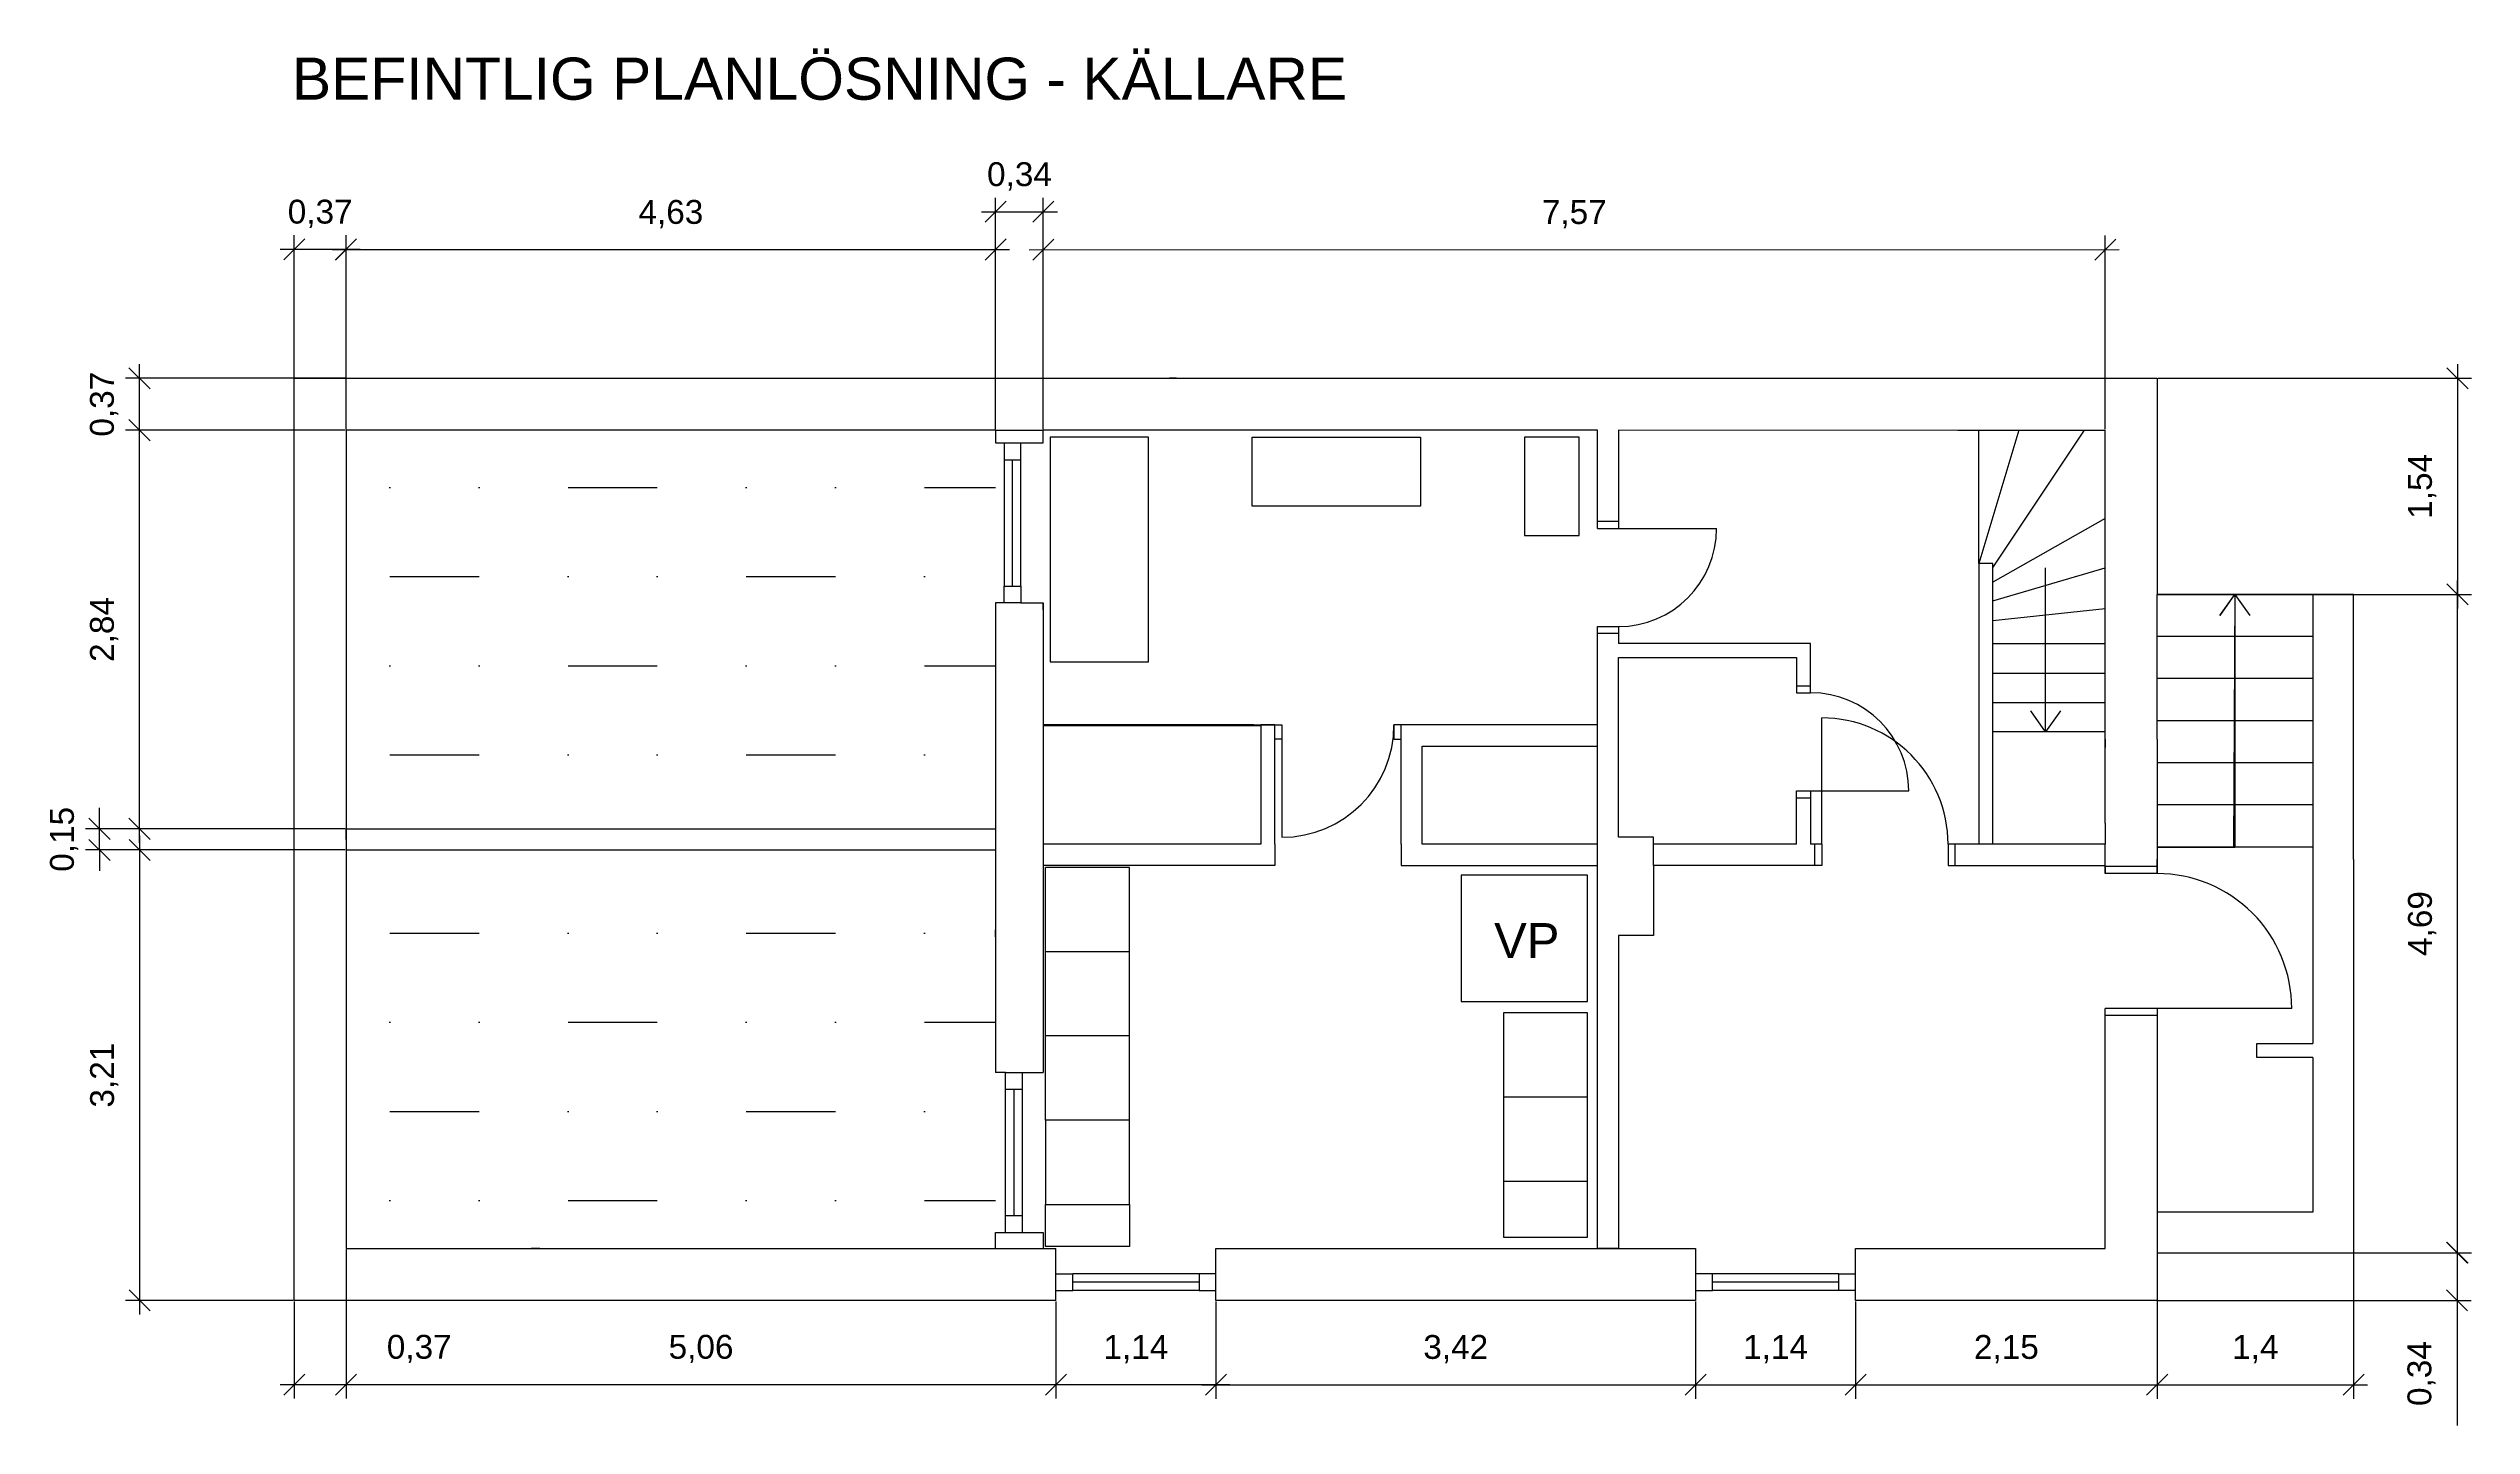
# Model space of a CAD drawing. Header units: millimetres. Extents: x -50011 to 90899, y -58634 to 500399.
# Drawn here: x 73529 to 90802, y 2493 to 12303 of the extents above; entities that cross this region are included whole.
import ezdxf

# ---------------------------------------------------------------- set-up
doc = ezdxf.new("R2010")
doc.units = ezdxf.units.MM
doc.layers.get('0').update_dxf_attribs({"color": 1})
for name, color, linetype in [('Angivelser', 7, 'Continuous'), ('Grundritningar', 1, 'Continuous'), ('Mått', 4, 'Continuous')]:
    doc.layers.add(name, color=color, linetype=linetype)
doc.styles.get("Standard").update_dxf_attribs({"font": 'Arial.ttf', "height": 170})
doc.dimstyles.new('ISO-25', dxfattribs={"dimscale": 10, "dimtxt": 2.5, "dimasz": 15, "dimexe": 10, "dimexo": 0.625, "dimgap": 15, "dimtad": 1, "dimlfac": 0.001, "dimtxsty": 'Standard', "dimblk": 'OBLIQUE', "dimblk1": 'OBLIQUE', "dimblk2": 'OBLIQUE', "dimcen": 20, "dimdle": 10, "dimadec": 0, "dimazin": 0, "dimtfac": 1, "dimtmove": 0, "dimatfit": 3, "dimldrblk": 'OPEN90', "dimfxl": 1, "dimarcsym": 0})

# ---------------------------------------------------------------- blocks, each defined once
blk = doc.blocks.new('_Oblique')
at = {"color": 0, "linetype": 'ByBlock', "lineweight": -2}
blk.add_line((-0.5, -0.5), (0.5, 0.5), dxfattribs=at)
blk = doc.blocks.new('*D61')
at = {"layer": 'Defpoints', "color": 0, "transparency": 16777216}
for p in [(75651, 6594), (74179, 3384), (75281, 3384)]:
    blk.add_point(p, dxfattribs=at)
at = {"layer": 'Mått', "color": 0, "lineweight": -2, "transparency": 16777216}
for p, q in [((75644, 6594), (74079, 6594)), ((74179, 6694), (74179, 3284)), ((75274, 3384), (74079, 3384))]:
    blk.add_line(p, q, dxfattribs=at)
at = {"layer": 'Mått', "color": 0, "lineweight": -2, "transparency": 16777216, "xscale": 150, "yscale": 150, "zscale": 150}
for p, rotation in [((74179, 6594), 90), ((74179, 3384), 270)]:
    blk.add_blockref('_Oblique', p, dxfattribs=dict(at, rotation=rotation))
at = {"layer": 'Mått', "color": 0, "transparency": 16777216, "insert": (73927, 4989), "char_height": 170, "attachment_point": 5, "rotation": 90}
blk.add_mtext('3,21', dxfattribs=at)
blk = doc.blocks.new('_Open90')
at = {"color": 0, "linetype": 'ByBlock', "lineweight": -2}
for p, q in [((0, 0), (-1, 0)), ((-0.5, 0.5), (0, 0)), ((0, 0), (-0.5, -0.5))]:
    blk.add_line(p, q, dxfattribs=at)
blk = doc.blocks.new('*D77')
at = {"layer": 'Defpoints', "color": 0, "transparency": 16777216}
for p in [(75651, 3754), (75281, 3384), (75651, 2785)]:
    blk.add_point(p, dxfattribs=at)
at = {"layer": 'Mått', "color": 0, "lineweight": -2, "transparency": 16777216}
for p, q in [((75651, 3747), (75651, 2685)), ((75281, 3377), (75281, 2685)), ((75181, 2785), (75651, 2785)), ((75651, 2785), (76544, 2785))]:
    blk.add_line(p, q, dxfattribs=at)
at = {"layer": 'Mått', "color": 0, "lineweight": -2, "transparency": 16777216, "xscale": 150, "yscale": 150, "zscale": 150, "rotation": 180}
blk.add_blockref('_Oblique', (75281, 2785), dxfattribs=at)
at = {"layer": 'Mått', "color": 0, "lineweight": -2, "transparency": 16777216, "xscale": 150, "yscale": 150, "zscale": 150}
blk.add_blockref('_Oblique', (75651, 2785), dxfattribs=at)
at = {"layer": 'Mått', "color": 0, "transparency": 16777216, "insert": (76172, 3038), "char_height": 170, "attachment_point": 5}
blk.add_mtext('0,37', dxfattribs=at)
blk = doc.blocks.new('*D78')
at = {"layer": 'Defpoints', "color": 0, "transparency": 16777216}
for p in [(75651, 3384), (80711, 3384), (80711, 2785)]:
    blk.add_point(p, dxfattribs=at)
at = {"layer": 'Mått', "color": 0, "lineweight": -2, "transparency": 16777216}
for p, q in [((75651, 3377), (75651, 2685)), ((80711, 3377), (80711, 2685)), ((75551, 2785), (80811, 2785))]:
    blk.add_line(p, q, dxfattribs=at)
at = {"layer": 'Mått', "color": 0, "lineweight": -2, "transparency": 16777216, "xscale": 150, "yscale": 150, "zscale": 150, "rotation": 180}
blk.add_blockref('_Oblique', (75651, 2785), dxfattribs=at)
at = {"layer": 'Mått', "color": 0, "lineweight": -2, "transparency": 16777216, "xscale": 150, "yscale": 150, "zscale": 150}
blk.add_blockref('_Oblique', (80711, 2785), dxfattribs=at)
at = {"layer": 'Mått', "color": 0, "transparency": 16777216, "insert": (78181, 3038), "char_height": 170, "attachment_point": 5}
blk.add_mtext('5,06', dxfattribs=at)
blk = doc.blocks.new('*D79')
at = {"layer": 'Defpoints', "color": 0, "transparency": 16777216}
for p in [(80711, 3384), (81851, 3384), (81851, 2785)]:
    blk.add_point(p, dxfattribs=at)
at = {"layer": 'Mått', "color": 0, "lineweight": -2, "transparency": 16777216}
for p, q in [((80711, 3377), (80711, 2685)), ((81851, 3377), (81851, 2685)), ((80611, 2785), (81951, 2785))]:
    blk.add_line(p, q, dxfattribs=at)
at = {"layer": 'Mått', "color": 0, "lineweight": -2, "transparency": 16777216, "xscale": 150, "yscale": 150, "zscale": 150, "rotation": 180}
blk.add_blockref('_Oblique', (80711, 2785), dxfattribs=at)
at = {"layer": 'Mått', "color": 0, "lineweight": -2, "transparency": 16777216, "xscale": 150, "yscale": 150, "zscale": 150}
blk.add_blockref('_Oblique', (81851, 2785), dxfattribs=at)
at = {"layer": 'Mått', "color": 0, "transparency": 16777216, "insert": (81281, 3037), "char_height": 170, "attachment_point": 5}
blk.add_mtext('1,14', dxfattribs=at)
blk = doc.blocks.new('*D80')
at = {"layer": 'Defpoints', "color": 0, "transparency": 16777216}
for p in [(81851, 3384), (85271, 3384), (85271, 2784)]:
    blk.add_point(p, dxfattribs=at)
at = {"layer": 'Mått', "color": 0, "lineweight": -2, "transparency": 16777216}
for p, q in [((81851, 3377), (81851, 2684)), ((85271, 3377), (85271, 2684)), ((81751, 2784), (85371, 2784))]:
    blk.add_line(p, q, dxfattribs=at)
at = {"layer": 'Mått', "color": 0, "lineweight": -2, "transparency": 16777216, "xscale": 150, "yscale": 150, "zscale": 150, "rotation": 180}
blk.add_blockref('_Oblique', (81851, 2784), dxfattribs=at)
at = {"layer": 'Mått', "color": 0, "lineweight": -2, "transparency": 16777216, "xscale": 150, "yscale": 150, "zscale": 150}
blk.add_blockref('_Oblique', (85271, 2784), dxfattribs=at)
at = {"layer": 'Mått', "color": 0, "transparency": 16777216, "insert": (83561, 3037), "char_height": 170, "attachment_point": 5}
blk.add_mtext('3,42', dxfattribs=at)
blk = doc.blocks.new('*D81')
at = {"layer": 'Defpoints', "color": 0, "transparency": 16777216}
for p in [(85271, 3384), (86411, 3384), (86411, 2784)]:
    blk.add_point(p, dxfattribs=at)
at = {"layer": 'Mått', "color": 0, "lineweight": -2, "transparency": 16777216}
for p, q in [((85271, 3377), (85271, 2684)), ((86411, 3377), (86411, 2684)), ((85171, 2784), (86511, 2784))]:
    blk.add_line(p, q, dxfattribs=at)
at = {"layer": 'Mått', "color": 0, "lineweight": -2, "transparency": 16777216, "xscale": 150, "yscale": 150, "zscale": 150, "rotation": 180}
blk.add_blockref('_Oblique', (85271, 2784), dxfattribs=at)
at = {"layer": 'Mått', "color": 0, "lineweight": -2, "transparency": 16777216, "xscale": 150, "yscale": 150, "zscale": 150}
blk.add_blockref('_Oblique', (86411, 2784), dxfattribs=at)
at = {"layer": 'Mått', "color": 0, "transparency": 16777216, "insert": (85841, 3037), "char_height": 170, "attachment_point": 5}
blk.add_mtext('1,14', dxfattribs=at)
blk = doc.blocks.new('*D82')
at = {"layer": 'Defpoints', "color": 0, "transparency": 16777216}
for p in [(86411, 3384), (88561, 3384), (88561, 2784)]:
    blk.add_point(p, dxfattribs=at)
at = {"layer": 'Mått', "color": 0, "lineweight": -2, "transparency": 16777216}
for p, q in [((86411, 3377), (86411, 2684)), ((88561, 3377), (88561, 2684)), ((86311, 2784), (88661, 2784))]:
    blk.add_line(p, q, dxfattribs=at)
at = {"layer": 'Mått', "color": 0, "lineweight": -2, "transparency": 16777216, "xscale": 150, "yscale": 150, "zscale": 150, "rotation": 180}
blk.add_blockref('_Oblique', (86411, 2784), dxfattribs=at)
at = {"layer": 'Mått', "color": 0, "lineweight": -2, "transparency": 16777216, "xscale": 150, "yscale": 150, "zscale": 150}
blk.add_blockref('_Oblique', (88561, 2784), dxfattribs=at)
at = {"layer": 'Mått', "color": 0, "transparency": 16777216, "insert": (87486, 3037), "char_height": 170, "attachment_point": 5}
blk.add_mtext('2,15', dxfattribs=at)
blk = doc.blocks.new('*D83')
at = {"layer": 'Defpoints', "color": 0, "transparency": 16777216}
for p in [(88561, 3724), (89961, 3724), (89961, 2784)]:
    blk.add_point(p, dxfattribs=at)
at = {"layer": 'Mått', "color": 0, "lineweight": -2, "transparency": 16777216}
for p, q in [((88561, 3717), (88561, 2684)), ((89961, 3717), (89961, 2684)), ((88461, 2784), (90061, 2784))]:
    blk.add_line(p, q, dxfattribs=at)
at = {"layer": 'Mått', "color": 0, "lineweight": -2, "transparency": 16777216, "xscale": 150, "yscale": 150, "zscale": 150, "rotation": 180}
blk.add_blockref('_Oblique', (88561, 2784), dxfattribs=at)
at = {"layer": 'Mått', "color": 0, "lineweight": -2, "transparency": 16777216, "xscale": 150, "yscale": 150, "zscale": 150}
blk.add_blockref('_Oblique', (89961, 2784), dxfattribs=at)
at = {"layer": 'Mått', "color": 0, "transparency": 16777216, "insert": (89261, 3037), "char_height": 170, "attachment_point": 5}
blk.add_mtext('1,4', dxfattribs=at)
blk = doc.blocks.new('*D84')
at = {"layer": 'Defpoints', "color": 0, "transparency": 16777216}
for p in [(88561, 3724), (88561, 3384), (90699, 3384)]:
    blk.add_point(p, dxfattribs=at)
at = {"layer": 'Mått', "color": 0, "lineweight": -2, "transparency": 16777216}
for p, q in [((90699, 3824), (90699, 3384)), ((88567, 3724), (90799, 3724)), ((88567, 3384), (90799, 3384)), ((90699, 3384), (90699, 2493))]:
    blk.add_line(p, q, dxfattribs=at)
at = {"layer": 'Mått', "color": 0, "lineweight": -2, "transparency": 16777216, "xscale": 150, "yscale": 150, "zscale": 150}
for p, rotation in [((90699, 3724), 90), ((90699, 3384), 270)]:
    blk.add_blockref('_Oblique', p, dxfattribs=dict(at, rotation=rotation))
at = {"layer": 'Mått', "color": 0, "transparency": 16777216, "insert": (90446, 2863), "char_height": 170, "attachment_point": 5, "rotation": 90}
blk.add_mtext('0,34', dxfattribs=at)
blk = doc.blocks.new('*D85')
at = {"layer": 'Defpoints', "color": 0, "transparency": 16777216}
for p in [(89961, 8414), (90702, 8414), (89961, 3724)]:
    blk.add_point(p, dxfattribs=at)
at = {"layer": 'Mått', "color": 0, "lineweight": -2, "transparency": 16777216}
for p, q in [((90702, 3624), (90702, 8514)), ((89967, 8414), (90802, 8414)), ((89967, 3724), (90802, 3724))]:
    blk.add_line(p, q, dxfattribs=at)
at = {"layer": 'Mått', "color": 0, "lineweight": -2, "transparency": 16777216, "xscale": 150, "yscale": 150, "zscale": 150}
for p, rotation in [((90702, 8414), 90), ((90702, 3724), 270)]:
    blk.add_blockref('_Oblique', p, dxfattribs=dict(at, rotation=rotation))
at = {"layer": 'Mått', "color": 0, "transparency": 16777216, "insert": (90450, 6069), "char_height": 170, "attachment_point": 5, "rotation": 90}
blk.add_mtext('4,69', dxfattribs=at)
blk = doc.blocks.new('*D86')
at = {"layer": 'Defpoints', "color": 0, "transparency": 16777216}
for p in [(88561, 9954), (88561, 8414), (90702, 8414)]:
    blk.add_point(p, dxfattribs=at)
at = {"layer": 'Mått', "color": 0, "lineweight": -2, "transparency": 16777216}
for p, q in [((90702, 10054), (90702, 8314)), ((88567, 9954), (90802, 9954)), ((88567, 8414), (90802, 8414))]:
    blk.add_line(p, q, dxfattribs=at)
at = {"layer": 'Mått', "color": 0, "lineweight": -2, "transparency": 16777216, "xscale": 150, "yscale": 150, "zscale": 150}
for p, rotation in [((90702, 9954), 90), ((90702, 8414), 270)]:
    blk.add_blockref('_Oblique', p, dxfattribs=dict(at, rotation=rotation))
at = {"layer": 'Mått', "color": 0, "transparency": 16777216, "insert": (90450, 9184), "char_height": 170, "attachment_point": 5, "rotation": 90}
blk.add_mtext('1,54', dxfattribs=at)
blk = doc.blocks.new('*D87')
at = {"layer": 'Defpoints', "color": 0, "transparency": 16777216}
for p in [(73893, 6744), (75651, 6744), (75651, 6594)]:
    blk.add_point(p, dxfattribs=at)
at = {"layer": 'Mått', "color": 0, "lineweight": -2, "transparency": 16777216}
for p, q in [((75644, 6744), (73793, 6744)), ((73893, 6744), (73893, 6894)), ((73893, 6594), (73893, 6744)), ((75644, 6594), (73793, 6594)), ((73893, 6594), (73893, 6444))]:
    blk.add_line(p, q, dxfattribs=at)
at = {"layer": 'Mått', "color": 0, "lineweight": -2, "transparency": 16777216, "xscale": 150, "yscale": 150, "zscale": 150}
for p, rotation in [((73893, 6744), 270), ((73893, 6594), 90)]:
    blk.add_blockref('_Oblique', p, dxfattribs=dict(at, rotation=rotation))
at = {"layer": 'Mått', "color": 0, "transparency": 16777216, "insert": (73641, 6669), "char_height": 170, "attachment_point": 5, "rotation": 90}
blk.add_mtext('0,15', dxfattribs=at)
blk = doc.blocks.new('*D88')
at = {"layer": 'Defpoints', "color": 0, "transparency": 16777216}
for p in [(74178, 9584), (75651, 9584), (75651, 6744)]:
    blk.add_point(p, dxfattribs=at)
at = {"layer": 'Mått', "color": 0, "lineweight": -2, "transparency": 16777216}
for p, q in [((74178, 6644), (74178, 9684)), ((75644, 9584), (74078, 9584)), ((75644, 6744), (74078, 6744))]:
    blk.add_line(p, q, dxfattribs=at)
at = {"layer": 'Mått', "color": 0, "lineweight": -2, "transparency": 16777216, "xscale": 150, "yscale": 150, "zscale": 150}
for p, rotation in [((74178, 9584), 90), ((74178, 6744), 270)]:
    blk.add_blockref('_Oblique', p, dxfattribs=dict(at, rotation=rotation))
at = {"layer": 'Mått', "color": 0, "transparency": 16777216, "insert": (73926, 8164), "char_height": 170, "attachment_point": 5, "rotation": 90}
blk.add_mtext('2,84', dxfattribs=at)
blk = doc.blocks.new('*D89')
at = {"layer": 'Defpoints', "color": 0, "transparency": 16777216}
for p in [(74178, 9954), (75651, 9954), (75651, 9584)]:
    blk.add_point(p, dxfattribs=at)
at = {"layer": 'Mått', "color": 0, "lineweight": -2, "transparency": 16777216}
for p, q in [((74178, 9484), (74178, 10054)), ((75644, 9954), (74078, 9954)), ((75644, 9584), (74078, 9584))]:
    blk.add_line(p, q, dxfattribs=at)
at = {"layer": 'Mått', "color": 0, "lineweight": -2, "transparency": 16777216, "xscale": 150, "yscale": 150, "zscale": 150}
for p, rotation in [((74178, 9954), 90), ((74178, 9584), 270)]:
    blk.add_blockref('_Oblique', p, dxfattribs=dict(at, rotation=rotation))
at = {"layer": 'Mått', "color": 0, "transparency": 16777216, "insert": (73926, 9769), "char_height": 170, "attachment_point": 5, "rotation": 90}
blk.add_mtext('0,37', dxfattribs=at)
blk = doc.blocks.new('*D90')
at = {"layer": 'Defpoints', "color": 0, "transparency": 16777216}
for p in [(75651, 10873), (75281, 9954), (75651, 9584)]:
    blk.add_point(p, dxfattribs=at)
at = {"layer": 'Mått', "color": 0, "lineweight": -2, "transparency": 16777216}
for p, q in [((75281, 9960), (75281, 10973)), ((75651, 9590), (75651, 10973)), ((75181, 10873), (75751, 10873))]:
    blk.add_line(p, q, dxfattribs=at)
at = {"layer": 'Mått', "color": 0, "lineweight": -2, "transparency": 16777216, "xscale": 150, "yscale": 150, "zscale": 150, "rotation": 180}
blk.add_blockref('_Oblique', (75281, 10873), dxfattribs=at)
at = {"layer": 'Mått', "color": 0, "lineweight": -2, "transparency": 16777216, "xscale": 150, "yscale": 150, "zscale": 150}
blk.add_blockref('_Oblique', (75651, 10873), dxfattribs=at)
at = {"layer": 'Mått', "color": 0, "transparency": 16777216, "insert": (75466, 11125), "char_height": 170, "attachment_point": 5}
blk.add_mtext('0,37', dxfattribs=at)
blk = doc.blocks.new('*D91')
at = {"layer": 'Defpoints', "color": 0, "transparency": 16777216}
for p in [(80281, 10871), (75651, 9954), (80281, 9584)]:
    blk.add_point(p, dxfattribs=at)
at = {"layer": 'Mått', "color": 0, "lineweight": -2, "transparency": 16777216}
for p, q in [((75651, 9960), (75651, 10971)), ((80281, 9590), (80281, 10971)), ((75551, 10871), (80381, 10871))]:
    blk.add_line(p, q, dxfattribs=at)
at = {"layer": 'Mått', "color": 0, "lineweight": -2, "transparency": 16777216, "xscale": 150, "yscale": 150, "zscale": 150, "rotation": 180}
blk.add_blockref('_Oblique', (75651, 10871), dxfattribs=at)
at = {"layer": 'Mått', "color": 0, "lineweight": -2, "transparency": 16777216, "xscale": 150, "yscale": 150, "zscale": 150}
blk.add_blockref('_Oblique', (80281, 10871), dxfattribs=at)
at = {"layer": 'Mått', "color": 0, "transparency": 16777216, "insert": (77966, 11123), "char_height": 170, "attachment_point": 5}
blk.add_mtext('4,63', dxfattribs=at)
blk = doc.blocks.new('*D92')
at = {"layer": 'Defpoints', "color": 0, "transparency": 16777216}
for p in [(80621, 11140), (80281, 9584), (80621, 9584)]:
    blk.add_point(p, dxfattribs=at)
at = {"layer": 'Mått', "color": 0, "lineweight": -2, "transparency": 16777216}
for p, q in [((80281, 9590), (80281, 11240)), ((80621, 9590), (80621, 11240)), ((80181, 11140), (80721, 11140))]:
    blk.add_line(p, q, dxfattribs=at)
at = {"layer": 'Mått', "color": 0, "lineweight": -2, "transparency": 16777216, "xscale": 150, "yscale": 150, "zscale": 150, "rotation": 180}
blk.add_blockref('_Oblique', (80281, 11140), dxfattribs=at)
at = {"layer": 'Mått', "color": 0, "lineweight": -2, "transparency": 16777216, "xscale": 150, "yscale": 150, "zscale": 150}
blk.add_blockref('_Oblique', (80621, 11140), dxfattribs=at)
at = {"layer": 'Mått', "color": 0, "transparency": 16777216, "insert": (80451, 11392), "char_height": 170, "attachment_point": 5}
blk.add_mtext('0,34', dxfattribs=at)
blk = doc.blocks.new('*D93')
at = {"layer": 'Defpoints', "color": 0, "transparency": 16777216}
for p in [(88191, 10870), (80621, 9584), (88191, 9585)]:
    blk.add_point(p, dxfattribs=at)
at = {"layer": 'Mått', "color": 0, "lineweight": -2, "transparency": 16777216}
for p, q in [((80621, 9590), (80621, 10969)), ((88191, 9591), (88191, 10970)), ((80521, 10869), (88291, 10870))]:
    blk.add_line(p, q, dxfattribs=at)
at = {"layer": 'Mått', "color": 0, "lineweight": -2, "transparency": 16777216, "xscale": 150, "yscale": 150, "zscale": 150}
for p, rotation in [((80621, 10869), 180.0063310964568), ((88191, 10870), 0.006331096456829961)]:
    blk.add_blockref('_Oblique', p, dxfattribs=dict(at, rotation=rotation))
at = {"layer": 'Mått', "color": 0, "transparency": 16777216, "insert": (84406, 11122), "char_height": 170, "attachment_point": 5, "rotation": 0.0063}
blk.add_mtext('7,57', dxfattribs=at)

msp = doc.modelspace()

# ---------------------------------------------------------------- hatches: boundary and pattern name
at = {"layer": 'Grundritningar'}
h = msp.add_hatch(dxfattribs=at)
h.set_pattern_fill('MUDST', color=256, scale=100)
h.set_pattern_definition([(0, (68342.5, 12349.8), (1270, 635), [635, -635, 0, -635, 0, -635])])
h.paths.add_polyline_path([(75650.736, 9583.707), (75650.736, 6743.707), (80280.736, 6743.707), (80280.736, 9583.707)])
h.paths.add_polyline_path([(75650.736, 3753.707), (77030.736, 3753.707), (80280.736, 3753.707), (80280.736, 6593.707), (75650.736, 6593.707)])
h.paths.add_polyline_path([(77323.053, 7833.018), (78519.505, 7833.018), (78519.505, 8221.831), (77323.053, 8221.831)], flags=24)
h.paths.add_polyline_path([(77292.554, 4998.505), (78489.007, 4998.505), (78489.007, 5387.318), (77292.554, 5387.318)], flags=24)

# ---------------------------------------------------------------- linework, layer by layer
for p, q in [((81570.736, 9953.707), (81520.736, 9953.707)), ((80280.736, 9583.707), (75650.736, 9583.707)), ((75650.736, 9583.707), (75650.736, 3753.707)), ((80280.736, 9583.707), (80620.736, 9583.707)), ((80280.736, 9583.707), (80280.736, 9493.707)), ((84570.736, 9584.543), (80620.736, 9583.707)), ((80620.736, 9493.707), (80620.736, 9583.707)), ((80670.736, 9533.707), (80670.736, 7933.707)), ((81370.736, 9533.707), (80670.736, 9533.707)), ((81370.736, 7933.707), (81370.736, 9533.707)), ((82110.66, 9043.707), (82110.66, 9533.707)), ((82110.66, 9533.707), (83310.66, 9533.707)), ((83310.66, 9533.707), (83310.66, 9043.707)), ((84440.736, 9534.543), (84050.736, 9534.543)), ((84050.736, 9534.543), (84050.736, 8834.543)), ((84440.736, 8834.543), (84440.736, 9534.543)), ((84570.736, 8884.543), (84570.736, 9584.543)), ((84720.736, 9586.105), (87140.736, 9584.543)), ((84720.736, 9584.543), (84720.736, 8884.543)), ((87140.736, 9584.543), (88190.736, 9584.543)), ((87575.689, 9584.543), (87290.736, 8633.707)), ((87290.736, 8633.707), (87290.736, 9584.543)), ((88040.643, 9584.543), (87390.736, 8608.777)), ((88190.736, 7383.707), (88190.736, 9584.543)), ((80280.736, 9493.707), (80620.736, 9493.707)), ((80280.736, 9493.707), (80340.736, 9493.707)), ((80340.736, 9493.707), (80340.736, 9373.707)), ((80340.736, 9373.707), (80460.736, 9373.707)), ((80340.736, 9373.707), (80340.736, 8473.707)), ((80400.736, 8473.707), (80400.736, 9373.707)), ((80460.736, 9373.707), (80460.736, 9493.707)), ((80460.736, 8473.707), (80460.736, 9373.707)), ((83310.66, 9043.707), (82110.66, 9043.707)), ((88190.736, 8983.707), (88190.736, 9043.707)), ((84050.736, 8834.543), (84440.736, 8834.543)), ((84570.736, 8934.543), (84720.736, 8934.543)), ((84570.736, 8884.543), (84570.736, 8884.543)), ((84570.736, 8884.543), (84720.736, 8884.543)), ((84720.736, 8884.543), (85420.736, 8884.543)), ((88190.736, 8953.707), (87390.736, 8501.942)), ((80340.736, 8473.707), (80400.736, 8473.707)), ((80340.736, 8353.707), (80340.736, 8473.707)), ((80400.736, 8473.707), (80460.736, 8473.707)), ((80460.736, 8473.707), (80460.736, 8353.707)), ((87390.736, 8633.707), (87290.736, 8633.707)), ((87290.736, 8633.707), (87290.736, 6633.707)), ((87390.736, 6633.707), (87390.736, 8633.707)), ((87390.736, 8368.413), (88190.736, 8603.707)), ((80280.736, 8353.707), (80280.736, 5008.707)), ((80280.736, 8353.707), (80280.736, 8303.707)), ((80340.736, 8353.707), (80280.736, 8353.707)), ((80460.736, 8353.707), (80340.736, 8353.707)), ((80460.736, 8353.707), (80620.736, 8353.707)), ((80620.736, 8353.707), (80620.736, 5008.707)), ((80620.736, 8303.707), (80620.736, 8353.707)), ((87390.736, 8229.001), (88190.736, 8313.707)), ((89670.736, 8413.707), (88560.736, 8413.707)), ((88560.736, 7383.707), (88560.736, 8413.707)), ((88560.736, 8413.707), (89115.736, 8413.707)), ((89960.736, 8413.707), (89670.736, 8413.707)), ((89670.736, 8413.707), (89670.736, 6525.261)), ((89670.736, 8413.707), (89670.736, 8113.707)), ((89960.736, 6525.261), (89960.736, 8413.707)), ((84570.736, 8084.543), (84570.736, 8184.543)), ((84570.736, 8184.543), (84720.736, 8184.543)), ((84720.736, 8134.543), (84570.736, 8134.543)), ((84720.736, 8184.543), (84720.736, 8084.543)), ((84570.736, 3753.707), (84570.736, 8084.543)), ((84720.736, 8084.543), (84720.736, 8063.707)), ((85940.736, 8063.707), (84720.736, 8063.707)), ((84720.736, 6683.707), (84720.736, 7963.707)), ((84720.736, 7963.707), (85990.736, 7963.707)), ((86090.736, 8063.707), (85940.736, 8063.707)), ((85990.736, 7963.707), (85990.736, 7713.707)), ((86090.736, 7713.707), (86090.736, 8063.707)), ((87390.736, 8063.707), (88190.736, 8063.707)), ((89670.736, 8113.707), (88560.736, 8113.707)), ((89670.736, 8113.707), (89670.736, 7813.707)), ((80670.736, 7933.707), (81370.736, 7933.707)), ((87390.736, 7853.707), (88190.736, 7853.707)), ((89670.736, 7813.707), (88560.736, 7813.707)), ((89670.736, 7813.707), (89670.736, 7513.707)), ((85990.736, 7763.707), (86090.736, 7763.707)), ((85990.736, 7713.707), (86090.736, 7713.707)), ((87390.736, 7643.707), (88190.736, 7643.707)), ((82120.736, 7483.707), (80620.736, 7483.707)), ((80620.736, 7483.707), (80620.736, 7479.707)), ((80620.736, 7479.707), (82170.736, 7479.707)), ((82120.736, 7483.707), (82270.736, 7483.707)), ((82270.736, 7483.707), (82170.736, 7483.707)), ((82170.736, 7483.707), (82170.736, 6633.707)), ((82270.736, 7333.707), (82270.736, 7483.707)), ((82270.736, 7483.707), (82320.736, 7483.707)), ((82320.736, 7483.707), (82320.736, 7383.707)), ((82320.736, 7483.707), (82320.736, 6683.707)), ((83170.736, 7483.707), (83120.736, 7483.707)), ((83120.736, 7483.707), (83120.736, 7383.707)), ((84570.736, 7483.707), (83170.736, 7483.707)), ((83170.736, 6633.707), (83170.736, 7483.707)), ((84570.736, 7333.707), (84570.736, 7483.707)), ((86170.736, 6633.707), (86170.736, 7533.707)), ((88190.736, 7433.707), (87390.736, 7433.707)), ((89670.736, 7513.707), (88560.736, 7513.707)), ((89670.736, 7513.707), (89670.736, 7213.707)), ((82320.736, 7383.707), (82270.736, 7383.707)), ((82270.736, 6633.707), (82270.736, 7333.707)), ((83120.736, 7383.707), (83170.736, 7383.707)), ((83320.736, 6633.707), (83320.736, 7333.707)), ((83320.736, 7333.707), (84570.736, 7333.707)), ((84570.736, 6633.707), (84570.736, 7333.707)), ((88190.736, 6783.707), (88190.736, 7383.707)), ((88190.736, 6783.707), (88190.736, 7383.707)), ((88190.736, 7383.707), (88190.736, 7323.707)), ((89670.736, 7213.707), (88560.736, 7213.707)), ((89670.736, 7213.707), (89670.736, 6913.707)), ((85990.736, 6633.707), (85990.736, 7013.707)), ((85990.736, 7013.707), (86090.736, 7013.707)), ((85990.736, 6963.707), (86090.736, 6963.707)), ((86090.736, 7013.707), (86090.736, 6633.707)), ((86090.736, 7013.707), (86790.736, 7013.707)), ((89670.736, 6913.707), (88560.736, 6913.707)), ((89670.736, 6913.707), (89670.736, 6613.707)), ((75650.736, 6668.707), (75650.736, 6743.707)), ((75650.736, 6743.707), (80280.736, 6743.707)), ((75650.736, 6743.707), (75650.736, 6673.707)), ((88190.736, 6783.707), (88190.736, 6633.707)), ((75650.736, 6703.707), (75650.736, 6668.707)), ((75650.736, 6668.707), (75650.736, 6593.707)), ((75650.736, 6593.707), (80280.736, 6593.707)), ((82170.736, 6633.707), (80620.736, 6633.707)), ((82270.736, 6633.707), (82270.736, 6483.707)), ((83170.736, 6633.707), (83170.736, 6483.707)), ((84570.736, 6633.707), (83320.736, 6633.707)), ((84970.736, 6683.707), (84720.736, 6683.707)), ((84970.736, 6633.707), (84970.736, 6683.707)), ((85990.736, 6633.707), (84970.736, 6633.707)), ((84970.736, 6483.707), (84970.736, 6633.707)), ((86170.736, 6633.707), (86090.736, 6633.707)), ((86120.736, 6483.707), (86120.736, 6633.707)), ((86170.736, 6633.707), (86170.736, 6483.707)), ((88190.736, 6633.707), (87070.736, 6633.707)), ((87070.736, 6633.707), (87070.736, 6483.707)), ((87120.736, 6483.707), (87120.736, 6633.707)), ((87390.736, 6633.707), (87290.736, 6633.707)), ((88190.736, 6633.707), (87390.736, 6633.707)), ((88190.736, 6425.261), (88190.736, 6633.707)), ((89670.736, 6613.707), (88560.736, 6613.707)), ((88560.736, 6613.707), (89115.736, 6613.707)), ((82270.736, 6483.707), (80620.736, 6483.707)), ((80620.736, 6483.707), (80620.736, 6468.707)), ((81235.736, 6468.707), (80635.736, 6468.707)), ((80635.736, 5868.707), (80635.736, 6468.707)), ((81235.736, 5868.707), (81235.736, 6468.707)), ((83170.736, 6483.707), (84570.736, 6483.707)), ((84500.736, 6413.707), (83600.736, 6413.707)), ((83600.736, 6413.707), (83600.736, 5513.707)), ((84500.736, 5513.707), (84500.736, 6413.707)), ((84970.736, 6483.707), (84970.736, 5983.707)), ((86170.736, 6483.707), (84970.736, 6483.707)), ((87070.736, 6483.707), (88190.736, 6483.707)), ((88560.736, 6475.261), (88190.736, 6475.261)), ((88190.736, 6475.261), (88190.736, 6425.261)), ((88560.736, 6425.261), (88190.736, 6425.261)), ((88560.736, 6425.261), (88560.736, 6525.261)), ((88560.736, 6425.261), (88560.736, 6475.261)), ((89670.736, 6525.261), (89670.736, 5213.707)), ((89960.736, 6525.261), (89960.736, 5213.707)), ((80280.736, 5973.707), (80280.736, 6023.707)), ((80620.736, 6023.707), (80620.736, 5973.707)), ((84970.736, 5983.707), (84720.736, 5983.707)), ((84720.736, 5983.707), (84720.736, 3753.707)), ((81235.736, 5868.707), (80635.736, 5868.707)), ((80635.736, 5268.707), (80635.736, 5868.707)), ((81235.736, 5268.707), (81235.736, 5868.707)), ((83600.736, 5513.707), (84500.736, 5513.707)), ((84500.736, 5433.707), (83900.736, 5433.707)), ((83900.736, 5433.707), (83900.736, 4833.707)), ((84500.736, 4833.707), (84500.736, 5433.707)), ((88190.736, 3753.707), (88190.736, 5463.707)), ((88560.736, 5463.707), (88190.736, 5463.707)), ((88190.736, 5413.707), (88190.736, 5463.707)), ((88560.736, 5413.707), (88190.736, 5413.707)), ((89520.019, 5463.707), (88560.736, 5463.707)), ((88560.736, 5463.707), (88560.736, 5413.707)), ((81235.736, 5268.707), (80635.736, 5268.707)), ((80635.736, 4668.707), (80635.736, 5268.707)), ((81235.736, 4668.707), (81235.736, 5268.707)), ((89270.736, 5113.707), (89270.736, 5213.707)), ((89270.736, 5213.707), (89670.736, 5213.707)), ((89960.736, 5213.707), (89960.736, 3723.707)), ((89670.736, 5113.707), (89270.736, 5113.707)), ((89670.736, 5113.707), (89670.736, 4013.707)), ((80350.736, 5008.707), (80280.736, 5008.707)), ((80350.736, 4888.707), (80350.736, 5008.707)), ((80350.736, 5008.707), (80470.736, 5008.707)), ((80350.736, 3988.707), (80350.736, 4888.707)), ((80350.736, 4888.707), (80410.736, 4888.707)), ((80410.736, 4888.707), (80470.736, 4888.707)), ((80410.736, 4888.707), (80410.736, 3988.707)), ((80470.736, 5008.707), (80470.736, 4888.707)), ((80470.736, 5008.707), (80620.736, 5008.707)), ((80470.736, 4888.707), (80470.736, 3988.707)), ((80635.736, 4668.707), (80635.736, 4068.707)), ((81235.736, 4668.707), (80635.736, 4668.707)), ((81235.736, 4068.707), (81235.736, 4668.707)), ((83900.736, 4833.707), (84500.736, 4833.707)), ((83900.736, 4833.707), (83900.736, 4233.707)), ((84500.736, 4233.707), (84500.736, 4833.707)), ((75650.736, 4583.707), (75650.736, 4523.707)), ((83900.736, 4233.707), (84500.736, 4233.707)), ((83900.736, 4233.707), (83900.736, 3833.707)), ((84500.736, 3833.707), (84500.736, 4233.707)), ((80350.736, 3868.707), (80350.736, 3988.707)), ((80350.736, 3988.707), (80470.736, 3988.707)), ((80470.736, 3988.707), (80470.736, 3868.707)), ((80635.736, 4068.707), (81235.736, 4068.707)), ((80635.736, 3768.707), (80635.736, 4068.707)), ((81235.736, 4068.707), (81235.736, 3768.707)), ((89670.736, 4013.707), (88560.736, 4013.707)), ((88560.736, 4013.707), (88560.736, 3723.707)), ((80280.736, 3753.707), (80280.736, 3868.707)), ((80280.736, 3868.707), (80620.736, 3868.707)), ((80280.736, 3868.707), (80350.736, 3868.707)), ((80620.736, 3868.707), (80620.736, 3753.707)), ((83900.736, 3833.707), (84500.736, 3833.707)), ((75650.736, 3753.707), (77030.736, 3753.707)), ((77030.736, 3753.707), (76970.736, 3753.707)), ((77030.736, 3753.707), (80280.736, 3753.707)), ((80280.736, 3753.707), (80620.736, 3753.707)), ((80620.736, 3753.707), (80710.736, 3753.707)), ((81235.736, 3768.707), (80635.736, 3768.707)), ((80710.736, 3383.707), (80710.736, 3753.707)), ((81850.736, 3753.707), (85270.736, 3753.707)), ((81850.736, 3383.707), (81850.736, 3753.707)), ((83330.736, 3753.707), (83390.736, 3753.707)), ((84720.736, 3753.707), (84570.736, 3753.707)), ((85270.736, 3753.707), (85270.736, 3383.707)), ((86410.736, 3753.707), (86920.736, 3753.707)), ((86410.736, 3383.707), (86410.736, 3753.707)), ((86410.736, 3753.707), (86470.736, 3753.707)), ((86920.736, 3753.707), (87070.736, 3753.707)), ((87070.736, 3753.707), (88190.736, 3753.707)), ((88560.736, 3723.707), (89960.736, 3723.707)), ((80710.736, 3573.707), (80830.736, 3573.707)), ((81730.736, 3573.707), (80830.736, 3573.707)), ((80830.736, 3453.707), (80830.736, 3573.707)), ((81730.736, 3513.707), (80830.736, 3513.707)), ((81850.736, 3573.707), (81730.736, 3573.707)), ((81730.736, 3573.707), (81730.736, 3453.707)), ((85390.736, 3573.707), (85270.736, 3573.707)), ((85390.736, 3453.707), (85390.736, 3573.707)), ((86290.736, 3573.707), (85390.736, 3573.707)), ((86290.736, 3513.707), (85390.736, 3513.707)), ((86290.736, 3453.707), (86290.736, 3573.707)), ((86290.736, 3573.707), (86410.736, 3573.707)), ((80710.736, 3453.707), (80830.736, 3453.707)), ((81730.736, 3453.707), (80830.736, 3453.707)), ((81730.736, 3453.707), (81850.736, 3453.707)), ((85270.736, 3453.707), (85390.736, 3453.707)), ((86290.736, 3453.707), (85390.736, 3453.707)), ((86410.736, 3453.707), (86290.736, 3453.707))]:
    msp.add_line(p, q, dxfattribs=at)
for points in [[(75280.736, 9253.707), (75280.736, 9953.707), (83370.736, 9953.707)], [(83370.736, 9953.707), (88040.736, 9953.707)], [(88040.736, 9953.707), (88560.736, 9953.707), (88560.736, 8413.707)], [(77030.736, 3383.707), (75280.736, 3383.707), (75280.736, 9253.707)], [(88560.736, 7383.707), (88560.736, 6425.261)], [(88560.736, 5463.707), (88560.736, 3383.707), (86410.736, 3383.707)], [(80710.736, 3383.707), (77030.736, 3383.707)], [(85270.736, 3383.707), (81850.736, 3383.707)]]:
    msp.add_lwpolyline(points, dxfattribs=at)
for centre, radius, start, end in [((84720.736, 8884.543), 700, 270, 0), ((86090.736, 7013.707), 700, 0, 90), ((82320.736, 7483.707), 800, 270, 0), ((86170.736, 6633.707), 900, 0, 90), ((88561.533, 5466.771), 958.491, 359.8168603, 90.04766)]:
    msp.add_arc(centre, radius, start, end, dxfattribs=at)

# ---------------------------------------------------------------- texts
at = {"layer": 'Angivelser'}
msp.add_text('BEFINTLIG PLANLÖSNING - KÄLLARE', height=300, dxfattribs=at).set_placement((75264.632, 11938.145))
at = {"layer": 'Grundritningar'}
msp.add_text('VP', height=250, dxfattribs=at).set_placement((83834.534, 5822.48))

# ---------------------------------------------------------------- dimensions: what is measured, and where the dimension line sits
at = {"layer": 'Mått'}
for base, p1, p2, picture, middle in [((80620.736, 11139.617), (80280.736, 9583.707), (80620.736, 9583.707), '*D92', (80450.736, 11139.617)), ((75650.736, 10872.791), (75280.736, 9953.707), (75650.736, 9583.707), '*D90', (75465.736, 10872.791))]:
    dim = msp.add_linear_dim(base=base, p1=p1, p2=p2, dimstyle='ISO-25', dxfattribs=at)
    dim.commit()
    dim.dimension.update_dxf_attribs({"geometry": picture, "text_midpoint": middle, "dimtype": 160})
for base, p1, p2, picture, middle in [((80280.736, 10870.802), (75650.736, 9953.707), (80280.736, 9583.707), '*D91', (77965.736, 11123.197)), ((75650.736, 2785.352), (75280.736, 3383.707), (75650.736, 3753.707), '*D77', (76172.223, 3037.747)), ((89960.736, 2784.451), (88560.736, 3723.707), (89960.736, 3723.707), '*D83', (89260.736, 3036.846)), ((80710.736, 2785.352), (75650.736, 3383.707), (80710.736, 3383.707), '*D78', (78180.736, 3037.747)), ((81850.736, 2785.018), (80710.736, 3383.707), (81850.736, 3383.707), '*D79', (81280.736, 3037.412)), ((86410.736, 2784.419), (85270.736, 3383.707), (86410.736, 3383.707), '*D81', (85840.736, 3036.813)), ((88560.736, 2784.451), (86410.736, 3383.707), (88560.736, 3383.707), '*D82', (87485.736, 3036.846))]:
    dim = msp.add_linear_dim(base=base, p1=p1, p2=p2, dimstyle='ISO-25', dxfattribs=at)
    dim.commit()
    dim.dimension.update_dxf_attribs({"geometry": picture, "text_midpoint": middle})
for p1, p2, distance, picture, middle in [((80620.736, 9583.707), (88190.736, 9584.543), 1285.249, '*D93', (84405.566, 11121.768)), ((81850.736, 3383.707), (85270.736, 3383.707), -599.288, '*D80', (83560.736, 3036.813))]:
    dim = msp.add_aligned_dim(p1=p1, p2=p2, distance=distance, dimstyle='ISO-25', dxfattribs=at)
    dim.commit()
    dim.dimension.update_dxf_attribs({"geometry": picture, "text_midpoint": middle})
for base, p1, p2, picture, middle in [((74178.198, 9953.707), (75650.736, 9583.707), (75650.736, 9953.707), '*D89', (74178.198, 9768.707)), ((73893.07, 6743.707), (75650.736, 6593.707), (75650.736, 6743.707), '*D87', (73893.07, 6668.707))]:
    dim = msp.add_linear_dim(base=base, p1=p1, p2=p2, angle=90, dimstyle='ISO-25', dxfattribs=at)
    dim.commit()
    dim.dimension.update_dxf_attribs({"geometry": picture, "text_midpoint": middle, "dimtype": 160})
for base, p1, p2, picture, middle in [((90702.023, 8413.707), (88560.736, 9953.707), (88560.736, 8413.707), '*D86', (90449.628, 9183.707)), ((74178.086, 9583.707), (75650.736, 6743.707), (75650.736, 9583.707), '*D88', (73925.691, 8163.707)), ((90702.023, 8413.707), (89960.736, 3723.707), (89960.736, 8413.707), '*D85', (90449.628, 6068.707)), ((74179.396, 3383.707), (75650.736, 6593.707), (75280.736, 3383.707), '*D61', (73927.001, 4988.707)), ((90698.8, 3383.707), (88560.736, 3723.707), (88560.736, 3383.707), '*D84', (90446.406, 2863.379))]:
    dim = msp.add_linear_dim(base=base, p1=p1, p2=p2, angle=90, dimstyle='ISO-25', dxfattribs=at)
    dim.commit()
    dim.dimension.update_dxf_attribs({"geometry": picture, "text_midpoint": middle})

# ---------------------------------------------------------------- leaders
at = {"layer": 'Grundritningar'}
for points, override in [([(87765.736, 7433.707), (87765.736, 8603.707)], {"dimldrblk": 'Open90'}), ([(89115.736, 8413.707), (89104.574, 6613.707)], {"dimldrblk": 'Open90'}), ([(89115.736, 8413.707), (89115.736, 6613.707)], {"dimscale": 10, "dimldrblk": 'Open90'})]:
    msp.add_leader(points, dimstyle='ISO-25', override=override, dxfattribs=at)

doc.saveas('drawing.dxf')
